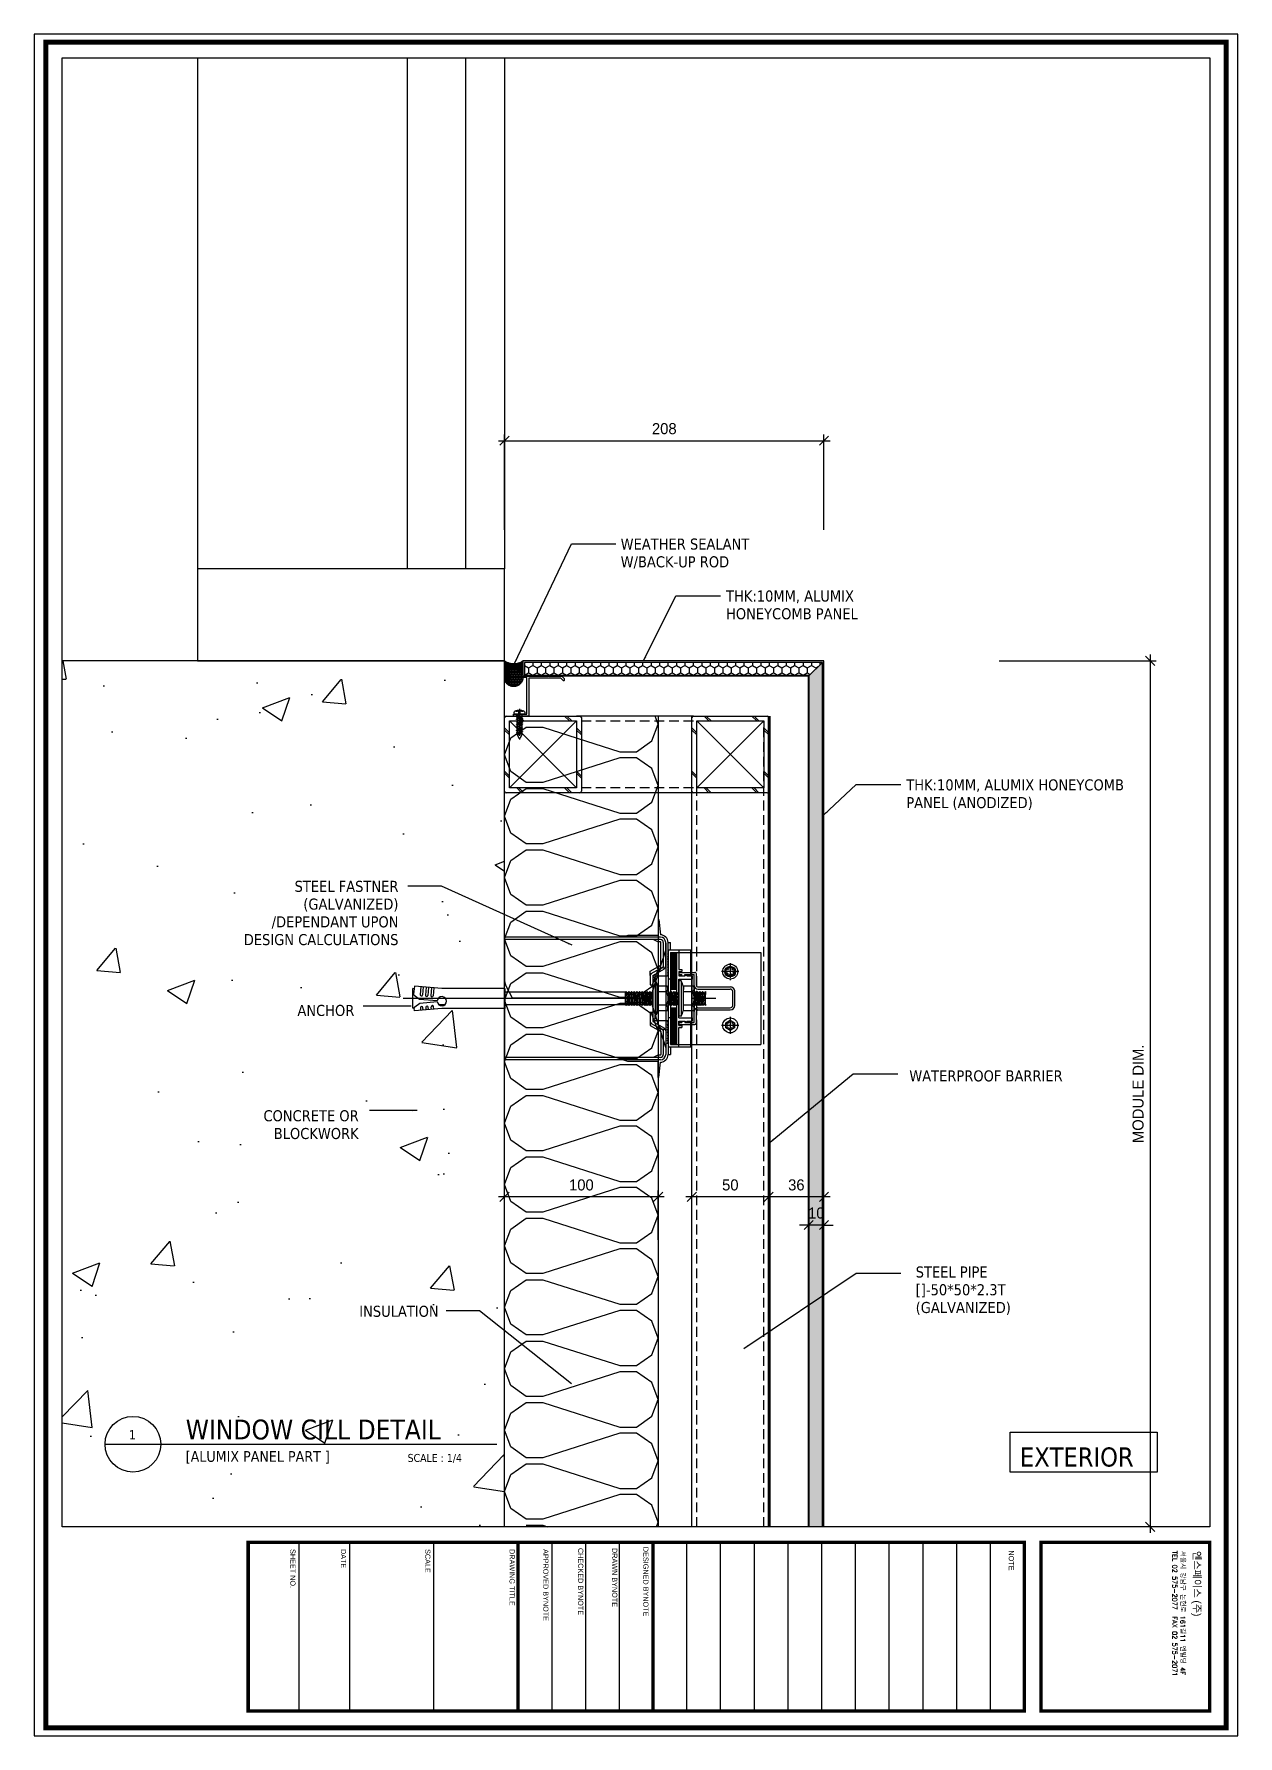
# Model space of a CAD drawing. Header units: millimetres. Extents: x 2352 to 12473, y 635 to 7997.
# Drawn here: x 2358 to 3142, y 3641 to 4750 of the extents above; entities that cross this region are included whole.
import ezdxf

# ---------------------------------------------------------------- set-up
doc = ezdxf.new("R2010")
doc.units = ezdxf.units.MM
for name, pattern in [('( Hidden )', [0.375, 0.25, -0.125]), ('CENTER', [2, 1.25, -0.25, 0.25, -0.25]), ('H', [15, 10, -5]), ('HIDDEN', [9.525, 6.35, -3.175])]:
    doc.linetypes.add(name, pattern=pattern)
doc.layers.get('Defpoints').update_dxf_attribs({"color": 187})
for name, color, linetype in [('01', 1, 'Continuous'), ('4', 4, 'Continuous'), ('5', 5, 'Continuous'), ('AA-ELEV-PCN6', 6, 'Continuous'), ('ACCY', 8, 'Continuous'), ('cen', 1, 'Continuous'), ('DIM', 7, 'Continuous'), ('fastener', 1, 'Continuous'), ('GM-SILI', 1, 'Continuous'), ('HATCH', 8, 'Continuous'), ('KD-ELE6', 8, 'Continuous'), ('nt', 34, 'Continuous'), ('PE', 9, 'Continuous'), ('REV01', 9, 'Continuous'), ('skin-mt', 7, 'Continuous'), ('ST_L PIPE', 2, 'Continuous'), ('SYM', 7, 'Continuous'), ('TE 07', 7, 'Continuous'), ('TEXT', 4, 'Continuous'), ('TITLE_TEXT', 7, 'Continuous'), ('Welding', 1, 'Continuous'), ('x-sec$0$A-CON', 2, 'Continuous'), ('x-sec$0$INS', 251, 'Continuous'), ('Xref_A동_02 Base Sec$0$CON', 2, 'Continuous'), ('Xref_A동_07 Sec-2$0$AA-DWXM-DOOR', 4, 'Continuous'), ('Xref_A동_07 Sec-2$0$AA-ELEV-PCN8', 8, 'Continuous'), ('몰드', 2, 'Continuous'), ('사출', 4, 'Continuous')]:
    doc.layers.add(name, color=color, linetype=linetype)
doc.layers.add('HIDDEN', color=1, linetype='HIDDEN', lineweight=9)
doc.styles.add('Expo M', font='Expo M.ttf')
doc.styles.add('HGTXT', font='romans.shx', dxfattribs={"bigfont": 'whgtxt.shx'})
doc.styles.get("Standard").update_dxf_attribs({"font": 'arial.ttf'})
doc.styles.add('알루이엔씨', font='Expo M.ttf')
doc.dimstyles.new('DS2', dxfattribs={"dimscale": 2, "dimtxt": 1.8, "dimasz": 1.5, "dimexe": 1, "dimexo": 1, "dimgap": 0.5, "dimtad": 1, "dimtoh": 1, "dimdec": 1, "dimzin": 1, "dimdsep": 46, "dimtxsty": 'Expo M', "dimcen": 2, "dimadec": 1, "dimazin": 0, "dimtfac": 1, "dimtdec": 4, "dimtix": 1, "dimtmove": 1, "dimatfit": 3, "dimfxl": 1, "dimtolj": 1, "dimtzin": 1, "dimarcsym": 0})
doc.dimstyles.new('알루이엔씨4', dxfattribs={"dimscale": 4, "dimtxt": 1.8, "dimasz": 1.5, "dimexe": 1, "dimexo": 1, "dimgap": 1, "dimtad": 1, "dimdec": 1, "dimdsep": 46, "dimtxsty": '알루이엔씨', "dimblk": 'OBLIQUE', "dimcen": 2, "dimdle": 1, "dimclrd": 7, "dimclre": 7, "dimclrt": 3, "dimadec": 1, "dimazin": 0, "dimtfac": 1, "dimtdec": 1, "dimtix": 1, "dimtmove": 2, "dimatfit": 3, "dimfxl": 1, "dimtvp": 1, "dimtolj": 1, "dimtzin": 0, "dimarcsym": 0})

msp = doc.modelspace()

# ---------------------------------------------------------------- texts
at = {"layer": 'TEXT', "char_height": 7.2, "line_spacing_factor": 0.963855}
for s, insert, width, attachment_point in [('\\pxql;{\\fTahoma|b0|i0|c129|p34;WEATHER SEALANT W/BACK-UP ROD}', (2841.98, 4401.38), 101.7894, 9), ('\\pxql;{\\fTahoma|b0|i0|c0|p34;T\\fTahoma|b0|i0|c129|p34;HK:10MM,\\fTahoma|b0|i0|c0|p34; \\fTahoma|b0|i0|c129|p34;ALUMIX\\fTahoma|b0|i0|c0|p34; \\fTahoma|b0|i0|c129|p34;\\PHONEYCOMB \\fTahoma|b0|i0|c0|p34;PANEL}', (2962.06, 4387.22), 153.244, 3), ('\\pxql;{\\fTahoma|b0|i0|c0|p34;THK:10MM, ALUMIX HONEYCOMB PANEL (ANODIZED)}', (3079.46, 4264.17), 153.244, 3), ('\\pxqr;{\\fTahoma|b0|i0|c0|p34;STEEL \\fTahoma|b0|i0|c129|p34;FASTNER\\fTahoma|b0|i0|c0|p34;\\P(GALVANIZED)\\fTahoma|b0|i0|c129|p34;\\P/DEPENDANT UPON DESIGN CALCULATIONS}', (2595.46, 4198.07), 115.6898, 3), ('\\pxqr;{\\fTahoma|b0|i0|c129|p34;ANCHOR}', (2464.94, 4109.89), 101.7894, 7), ('\\pxql;{\\fTahoma|b0|i0|c0|p34;WATERPROOF BARRIER}', (2928.19, 4074.58), 112.4594, 1), ('\\pxqr;{\\fTahoma|b0|i0|c129|p34;CONCRETE OR BLOCKWORK}', (2467.67, 4029.7), 101.8813, 7), ('\\pxql;{\\fTahoma|b0|i0|c0|p34;STEEL PIPE\\P[]-50*50*\\fTahoma|b0|i0|c129|p34;2\\fTahoma|b0|i0|c0|p34;.\\fTahoma|b0|i0|c129|p34;3\\fTahoma|b0|i0|c0|p34;T\\P(GALVANIZED)}', (3003.36, 3946.82), 71.0245, 3), ('\\pxqr;{\\fTahoma|b0|i0|c0|p34;INSULATION}', (2503.17, 3921.21), 118.4981, 1)]:
    msp.add_mtext(s, dxfattribs=dict(at, insert=insert, width=width, attachment_point=attachment_point))
at = {"layer": 'TEXT', "color": 2, "true_color": 0xffff00, "insert": (3000.2, 3816.21), "char_height": 12.48, "width": 90.2586, "attachment_point": 7, "line_spacing_factor": 0.963855}
msp.add_mtext('\\fTahoma;EXTERIOR', dxfattribs=at)
at = {"layer": 'TITLE_TEXT', "color": 3, "true_color": 0x00ff00, "attachment_point": 7, "line_spacing_factor": 0.963855}
for s, insert, char_height, width in [('\\fTahoma;1', (2419.95, 3834.16), 6, 8.9419), ('\\fTahoma;[ALUMIX PANEL PART ]', (2456.91, 3818.28), 7, 105.1355), ('\\fTahoma;SCALE : 1/4', (2601.42, 3818.82), 5.184, 42.074)]:
    msp.add_mtext(s, dxfattribs=dict(at, insert=insert, char_height=char_height, width=width))
at = {"layer": 'TITLE_TEXT', "color": 2, "true_color": 0xffff00, "insert": (2456.91, 3833.86), "char_height": 12.96, "width": 246.8667, "attachment_point": 7, "line_spacing_factor": 0.963855}
msp.add_mtext('{\\fTahoma|b0|i0|c129|p34;WINDOW CILL\\fTahoma|b0|i0|c0|p34; DETAIL}', dxfattribs=at)

# ---------------------------------------------------------------- blocks, each defined once
blk = doc.blocks.new('AL-TEMPLATE')
at = {"color": 9}
for p, q in [((2716.82, 1392.97), (2800.02, 1392.97)), ((2716.82, 1376.33), (2800.02, 1376.33)), ((2716.82, 1359.69), (2800.02, 1359.69)), ((2716.82, 1343.05), (2800.02, 1343.05)), ((2716.82, 1326.41), (2800.02, 1326.41)), ((2716.82, 1309.77), (2800.02, 1309.77)), ((2716.82, 1293.13), (2800.02, 1293.13)), ((2716.82, 1276.49), (2800.02, 1276.49)), ((2716.82, 1259.85), (2800.02, 1259.85)), ((2716.82, 1243.21), (2800.02, 1243.21)), ((2716.82, 1209.93), (2800.02, 1209.93)), ((2716.82, 1193.29), (2800.02, 1193.29)), ((2716.82, 1176.65), (2800.02, 1176.65)), ((2716.82, 1118.41), (2800.02, 1118.41)), ((2716.82, 1076.81), (2800.02, 1076.81)), ((2716.82, 1051.85), (2800.02, 1051.85))]:
    blk.add_line(p, q, dxfattribs=at)
for points, const_width in [([(1976.34, 1509.45), (2808.34, 1509.45), (2808.34, 927.05), (1976.34, 927.05)], 2.5), ([(2716.82, 1501.32), (2800.02, 1501.32), (2800.02, 1418.12), (2716.82, 1418.12)], 1.66), ([(2716.82, 1409.8), (2800.02, 1409.8), (2800.02, 1026.89), (2716.82, 1026.89)], 1.66)]:
    blk.add_lwpolyline(points, close=True, dxfattribs=dict(at, const_width=const_width))
at = {"color": 9, "const_width": 1.66}
for points in [[(2716.82, 1226.57), (2800.02, 1226.57)], [(2716.82, 1160.01), (2800.02, 1160.01)]]:
    blk.add_lwpolyline(points, dxfattribs=at)
at = {"layer": 'nt', "color": 254, "linetype": 'Continuous', "ltscale": 2}
blk.add_lwpolyline([(1972.34, 1515.25), (1972.34, 921.25), (2812.34, 921.25), (2812.34, 1515.25)], close=True, dxfattribs=at)
at = {"layer": 'TE 07'}
blk.add_lwpolyline([(1984.07, 1501.32), (2709.08, 1501.32), (2709.08, 935.18), (1984.07, 935.18)], close=True, dxfattribs=at)
at = {"color": 150, "insert": (2721.06, 1496.93), "char_height": 3.6698, "attachment_point": 1, "style": 'HGTXT'}
blk.add_mtext('{\\fExpo M|b0|i0|c129|p18;엔스페이스 (주)}', dxfattribs=at)
at = {"color": 7, "insert": (2720.94, 1489.17), "char_height": 2.3487, "attachment_point": 1, "style": 'HGTXT'}
blk.add_mtext('서울시 강남구 논현로 161길11 엔빌딩 4F\\PTEL 02 575-2077  FAX 02 575-2071', dxfattribs=at)
at = {"color": 9, "attachment_point": 1}
for s, insert, char_height, width in [('NOTE', (2720.76, 1404.73), 2.556, 438.9676), ('DESIGNED BYNOTE', (2719.01, 1224.39), 2.5559, 438.9676), ('DRAWN BYNOTE', (2719.56, 1209.04), 2.5559, 438.9676), ('CHECKED BYNOTE', (2719.56, 1192.25), 2.5559, 438.9676), ('APPROVED BYNOTE', (2720.1, 1175.04), 2.5559, 438.9676), ('DRAWING TITLE', (2720.1, 1158.4), 2.5559, 438.9675), ('SCALE', (2720.1, 1116.8), 2.556, 438.9675), ('{\\fﾱﾼﾸﾲ|b0|i0|c129|p49;DATE}', (2720.1, 1075.2), 2.5559, 438.9675), ('SHEET NO.', (2720.1, 1050.24), 2.556, 438.9675)]:
    blk.add_mtext(s, dxfattribs=dict(at, insert=insert, char_height=char_height, width=width))
blk = doc.blocks.new('VLTM')
at = {"color": 1, "linetype": 'CENTER'}
for p, q in [((54098.3, -70152.6, 0), (54109.5, -70152.6, 0)), ((54103.9, -70158.2, 0), (54103.9, -70147, 0))]:
    blk.add_line(p, q, dxfattribs=at)
at = {"layer": '5', "ltscale": 0.1, "elevation": 0}
blk.add_lwpolyline([(54101.1, -70151), (54103.9, -70149.3), (54106.7, -70151), (54106.7, -70154.2), (54103.9, -70155.9), (54101.1, -70154.2)], close=True, dxfattribs=at)
at = {"layer": '5', "ltscale": 0.1}
for radius in [4.88, 2.84]:
    blk.add_circle((54103.9, -70152.6, 0), radius, dxfattribs=at)
at = {"layer": '5', "linetype": 'H', "ltscale": 0.1}
blk.add_circle((54103.9, -70152.6, 0), 2.03, dxfattribs=at)
blk = doc.blocks.new('캡 평면')
at = {"layer": '사출'}
for p, q in [((15860.2, 6008), (15858.8, 6008)), ((15858.8, 6008), (15858.8, 5997.5)), ((15860.2, 6008), (15860.2, 6006)), ((15861.1, 6006), (15860.2, 6006)), ((15860.2, 6004), (15860.2, 5997.9)), ((15861.1, 6004), (15860.2, 6004)), ((15861.1, 6006), (15861.1, 6004)), ((15890.5, 6006), (15891.4, 6006)), ((15890.5, 6006), (15890.5, 6004)), ((15890.5, 6004), (15891.4, 6004)), ((15892.8, 6008), (15891.4, 6008)), ((15891.4, 6008), (15891.4, 6006)), ((15891.4, 6004), (15891.4, 5997.9)), ((15892.8, 6008), (15892.8, 5997.5)), ((15859.8, 5996.5), (15867.3, 5996.5)), ((15860.2, 5997.9), (15867.3, 5997.9)), ((15868.3, 5995.5), (15868.3, 5974.5)), ((15869.7, 5995.5), (15869.7, 5974.5)), ((15881.9, 5995.5), (15881.9, 5974.5)), ((15883.3, 5995.5), (15883.3, 5974.5)), ((15884.3, 5997.9), (15891.4, 5997.9)), ((15884.3, 5996.5), (15891.8, 5996.5)), ((15871.3, 5972.9), (15880.3, 5972.9)), ((15871.3, 5971.5), (15880.3, 5971.5))]:
    blk.add_line(p, q, dxfattribs=at)
for centre, radius, start, end in [((15859.8, 5997.5), 1, 180, 270), ((15867.3, 5995.5), 2.4, 0, 90), ((15867.3, 5995.5), 1, 0, 90), ((15884.3, 5995.5), 2.4, 90, 180), ((15884.3, 5995.5), 1, 90, 180), ((15891.8, 5997.5), 1, 270, 0), ((15871.3, 5974.5), 3, 180, 270), ((15871.3, 5974.5), 1.6, 180, 270), ((15880.3, 5974.5), 3, 270, 0), ((15880.3, 5974.5), 1.6, 270, 0)]:
    blk.add_arc(centre, radius, start, end, dxfattribs=at)
blk = doc.blocks.new('2wf32cv33f')
at = {"layer": '사출'}
for p, q in [((-2766.8, 1637.9), (-2765.8, 1641.3)), ((-2684.8, 1637.9), (-2685.8, 1641.3)), ((-2766.8, 1618.3), (-2766.8, 1637.9)), ((-2684.8, 1618.3), (-2684.8, 1637.9)), ((-2762.7, 1618.4), (-2764.2, 1621.4)), ((-2743.5, 1623.4), (-2747.4, 1616.4)), ((-2740.8, 1623.4), (-2743.5, 1623.4)), ((-2740.3, 1612.2), (-2740.3, 1621.8)), ((-2711.3, 1612.2), (-2711.3, 1621.8)), ((-2710.8, 1623.4), (-2708, 1623.4)), ((-2708, 1623.4), (-2704.2, 1616.4)), ((-2688.9, 1618.4), (-2687.4, 1621.4)), ((-2777.3, 1618.3), (-2777.3, 1617.8)), ((-2777.3, 1618.3), (-2766.8, 1618.3)), ((-2777.3, 1617.8), (-2767.3, 1616.8)), ((-2767.3, 1616.8), (-2767.3, 1616.8)), ((-2762.7, 1616.8), (-2762.7, 1618.4)), ((-2747.4, 1616.4), (-2762.3, 1616.4)), ((-2755.8, 1611.8), (-2762.3, 1611.8)), ((-2755.8, 1611.8), (-2755.7, 1611.7)), ((-2755.4, 1611.7), (-2755.1, 1612.2)), ((-2755.1, 1612.2), (-2755, 1612.2)), ((-2755, 1612.2), (-2754.7, 1611.7)), ((-2754.4, 1611.7), (-2754.1, 1612.2)), ((-2754.1, 1612.2), (-2754, 1612.2)), ((-2754, 1612.2), (-2753.7, 1611.7)), ((-2753.3, 1611.7), (-2753.1, 1612.2)), ((-2753.1, 1612.2), (-2752.9, 1612.2)), ((-2752.9, 1612.2), (-2752.7, 1611.7)), ((-2752.3, 1611.7), (-2752.1, 1612.2)), ((-2752.1, 1612.2), (-2751.9, 1612.2)), ((-2751.9, 1612.2), (-2751.7, 1611.7)), ((-2751.3, 1611.7), (-2751, 1612.2)), ((-2751, 1612.2), (-2750.9, 1612.2)), ((-2750.9, 1612.2), (-2750.6, 1611.7)), ((-2750.3, 1611.7), (-2750, 1612.2)), ((-2750, 1612.2), (-2749.9, 1612.2)), ((-2749.9, 1612.2), (-2749.6, 1611.7)), ((-2749.3, 1611.7), (-2749, 1612.2)), ((-2749, 1612.2), (-2748.8, 1612.2)), ((-2748.8, 1612.2), (-2748.6, 1611.7)), ((-2748.2, 1611.7), (-2748, 1612.2)), ((-2748, 1612.2), (-2747.8, 1612.2)), ((-2747.8, 1612.2), (-2747.6, 1611.7)), ((-2747.2, 1611.7), (-2747, 1612.2)), ((-2747, 1612.2), (-2746.8, 1612.2)), ((-2746.8, 1612.2), (-2746.5, 1611.7)), ((-2746.2, 1611.7), (-2745.9, 1612.2)), ((-2745.9, 1612.2), (-2745.8, 1612.2)), ((-2745.8, 1612.2), (-2745.5, 1611.7)), ((-2745.2, 1611.7), (-2744.9, 1612.2)), ((-2744.9, 1612.2), (-2744.8, 1612.2)), ((-2744.8, 1612.2), (-2744.5, 1611.7)), ((-2744.1, 1611.7), (-2743.9, 1612.2)), ((-2743.9, 1612.2), (-2743.7, 1612.2)), ((-2743.7, 1612.2), (-2743.5, 1611.7)), ((-2743.1, 1611.7), (-2742.9, 1612.2)), ((-2742.9, 1612.2), (-2742.7, 1612.2)), ((-2742.7, 1612.2), (-2742.5, 1611.7)), ((-2742.1, 1611.7), (-2741.8, 1612.2)), ((-2741.8, 1612.2), (-2741.7, 1612.2)), ((-2741.7, 1612.2), (-2741.5, 1611.8)), ((-2741.1, 1611.8), (-2740.9, 1612.2)), ((-2740.9, 1612.2), (-2740.3, 1612.2)), ((-2710.7, 1612.2), (-2711.3, 1612.2)), ((-2710.5, 1611.8), (-2710.7, 1612.2)), ((-2709.9, 1612.2), (-2710.1, 1611.8)), ((-2709.7, 1612.2), (-2709.9, 1612.2)), ((-2709.5, 1611.7), (-2709.7, 1612.2)), ((-2708.9, 1612.2), (-2709.1, 1611.7)), ((-2708.7, 1612.2), (-2708.9, 1612.2)), ((-2708.4, 1611.7), (-2708.7, 1612.2)), ((-2707.8, 1612.2), (-2708.1, 1611.7)), ((-2707.7, 1612.2), (-2707.8, 1612.2)), ((-2707.4, 1611.7), (-2707.7, 1612.2)), ((-2706.8, 1612.2), (-2707.1, 1611.7)), ((-2706.7, 1612.2), (-2706.8, 1612.2)), ((-2706.4, 1611.7), (-2706.7, 1612.2)), ((-2705.8, 1612.2), (-2706.1, 1611.7)), ((-2705.6, 1612.2), (-2705.8, 1612.2)), ((-2705.4, 1611.7), (-2705.6, 1612.2)), ((-2704.8, 1612.2), (-2705, 1611.7)), ((-2704.6, 1612.2), (-2704.8, 1612.2)), ((-2704.4, 1611.7), (-2704.6, 1612.2)), ((-2704.2, 1616.4), (-2689.3, 1616.4)), ((-2703.7, 1612.2), (-2704, 1611.7)), ((-2703.6, 1612.2), (-2703.7, 1612.2)), ((-2703.3, 1611.7), (-2703.6, 1612.2)), ((-2702.7, 1612.2), (-2703, 1611.7)), ((-2702.6, 1612.2), (-2702.7, 1612.2)), ((-2702.3, 1611.7), (-2702.6, 1612.2)), ((-2701.7, 1612.2), (-2702, 1611.7)), ((-2701.5, 1612.2), (-2701.7, 1612.2)), ((-2701.3, 1611.7), (-2701.5, 1612.2)), ((-2700.7, 1612.2), (-2700.9, 1611.7)), ((-2700.5, 1612.2), (-2700.7, 1612.2)), ((-2700.3, 1611.7), (-2700.5, 1612.2)), ((-2699.7, 1612.2), (-2699.9, 1611.7)), ((-2699.5, 1612.2), (-2699.7, 1612.2)), ((-2699.2, 1611.7), (-2699.5, 1612.2)), ((-2698.6, 1612.2), (-2698.9, 1611.7)), ((-2698.5, 1612.2), (-2698.6, 1612.2)), ((-2698.2, 1611.7), (-2698.5, 1612.2)), ((-2697.6, 1612.2), (-2697.9, 1611.7)), ((-2697.5, 1612.2), (-2697.6, 1612.2)), ((-2697.2, 1611.7), (-2697.5, 1612.2)), ((-2696.6, 1612.2), (-2696.9, 1611.7)), ((-2696.4, 1612.2), (-2696.6, 1612.2)), ((-2696.2, 1611.7), (-2696.4, 1612.2)), ((-2695.8, 1611.8), (-2689.3, 1611.8)), ((-2695.8, 1611.8), (-2695.8, 1611.7)), ((-2688.9, 1616.8), (-2688.9, 1618.4)), ((-2674.3, 1618.3), (-2684.8, 1618.3)), ((-2674.3, 1617.8), (-2684.3, 1616.8)), ((-2684.3, 1616.8), (-2684.3, 1616.8)), ((-2674.3, 1618.3), (-2674.3, 1617.8))]:
    blk.add_line(p, q, dxfattribs=at)
for centre, radius, start, end in [((-2762.3, 1616.8), 5, 180, 270), ((-2762.3, 1616.8), 0.4, 180, 270), ((-2689.3, 1616.8), 5, 270, 0), ((-2689.3, 1616.8), 0.4, 270, 0)]:
    blk.add_arc(centre, radius, start, end, dxfattribs=at)
at = {"layer": '사출', "extrusion": (0, 0, -1)}
for centre in [(2755.6, 1611.8), (2754.5, 1611.8), (2753.5, 1611.8), (2752.5, 1611.8), (2751.5, 1611.8), (2750.5, 1611.8), (2749.4, 1611.8), (2748.4, 1611.8), (2747.4, 1611.8), (2746.4, 1611.8), (2745.3, 1611.8), (2744.3, 1611.8), (2743.3, 1611.8), (2742.3, 1611.8), (2741.3, 1611.9), (2710.3, 1611.9), (2709.3, 1611.8), (2708.3, 1611.8), (2707.2, 1611.8), (2706.2, 1611.8), (2705.2, 1611.8), (2704.2, 1611.8), (2703.2, 1611.8), (2702.1, 1611.8), (2701.1, 1611.8), (2700.1, 1611.8), (2699.1, 1611.8), (2698, 1611.8), (2697, 1611.8), (2696, 1611.8)]:
    blk.add_arc(centre, 0.2, 210, 330, dxfattribs=at)
blk = doc.blocks.new('옵티마 원통 평면')
at = {"layer": '5'}
for p, q in [((11312.1, 5179.5), (11296.8, 5179.5)), ((11297.3, 5179.5), (11369.3, 5179.5)), ((11301.3, 5179.5), (11329.7, 5170.4)), ((11313.3, 5179.5), (11353.3, 5179.5)), ((11313.3, 5178), (11313.3, 5179.5)), ((11318.3, 5171), (11313.9, 5178.6)), ((11365.3, 5179.5), (11336.8, 5170.4)), ((11348.3, 5171), (11352.7, 5178.6)), ((11353.3, 5178), (11353.3, 5179.5)), ((11354.4, 5179.5), (11369.8, 5179.5)), ((11293.3, 5176), (11293.3, 5074.6)), ((11293.3, 5175.5), (11293.3, 5074.6)), ((11294.9, 5176), (11294.9, 5074.6)), ((11296.8, 5177.9), (11312.6, 5177.9)), ((11317.1, 5170), (11312.6, 5177.9)), ((11315.4, 5175.1), (11333.3, 5169.4)), ((11318.3, 5171), (11324.3, 5171)), ((11318.3, 5169.4), (11324.3, 5169.4)), ((11324.3, 5169.4), (11324.3, 5171)), ((11351.2, 5175.1), (11333.3, 5169.4)), ((11342.3, 5171), (11348.3, 5171)), ((11342.3, 5169.4), (11342.3, 5171)), ((11342.3, 5169.4), (11348.3, 5169.4)), ((11349.5, 5170), (11354, 5177.9)), ((11354, 5177.9), (11369.8, 5177.9)), ((11371.7, 5176), (11371.7, 5074.6)), ((11373.3, 5176), (11373.3, 5074.6)), ((11373.3, 5175.5), (11373.3, 5074.6)), ((11333.2, 5165.7), (11333.2, 5079.6)), ((11333.3, 5165.7), (11333.3, 5074.6)), ((11333.2, 5079.6), (11324.3, 5075.1)), ((11293.3, 5074.6), (11322, 5074.6)), ((11293.3, 5074.6), (11294.9, 5074.6)), ((11333.3, 5074.6), (11373.3, 5074.6)), ((11371.7, 5074.6), (11373.3, 5074.6)), ((11371.7, 5074.6), (11373.3, 5074.6))]:
    blk.add_line(p, q, dxfattribs=at)
for centre, radius, start, end in [((11296.8, 5176), 3.5, 90, 180), ((11312.1, 5177.5), 2, 30.4632, 90), ((11354.4, 5177.5), 2, 90, 149.5368), ((11369.8, 5176), 3.5, 0, 90), ((11296.8, 5176), 1.9, 90, 180), ((11316.3, 5178), 3, 180, 252.2553), ((11318.3, 5171), 1.6, 219.8029, 270), ((11328.2, 5165.7), 5, 0, 72.2553), ((11338.3, 5165.7), 5, 107.7447, 180), ((11348.3, 5171), 1.6, 270, 318.9757), ((11350.3, 5178), 3, 287.7447, 0), ((11369.8, 5176), 1.9, 0, 90), ((11322, 5079.6), 5, 270, 296.5651)]:
    blk.add_arc(centre, radius, start, end, dxfattribs=at)
at = {"rotation": 180.0000000000182}
blk.add_blockref('2wf32cv33f', (8607.5, 6792.8), dxfattribs=at)
blk = doc.blocks.new('코니컬 2차')
at = {"layer": '01', "color": 5}
for p, q in [((-1.6, -11.5), (-1.6, 11.5)), ((-1.6, 11.5), (0, 11.5)), ((0, -11.5), (0, 11.5)), ((-10, -6.5), (-10, 6.5)), ((-9.5, 8), (-3, 8)), ((-9, 4.3), (-3, 4.3)), ((-3, 8), (-3, -8)), ((-9.5, -8), (-3, -8)), ((-9, -4.3), (-3, -4.3)), ((-3, -8), (-3, -5.9)), ((-1.6, -11.5), (0, -11.5))]:
    blk.add_line(p, q, dxfattribs=at)
for centre, radius, start, end in [((14.2, 3.2), 17.8, 152.132, 164.2652), ((-7.3, 6.4), 2.7, 144.4572, 231.0699), ((-0.3, 0), 9.75, 153.8162, 206.1838), ((-7.3, -6.4), 2.7, 128.9301, 215.5428), ((14.2, -3.2), 17.8, 195.7348, 207.868)]:
    blk.add_arc(centre, radius, start, end, dxfattribs=at)
blk = doc.blocks.new('코니컬 1차')
at = {"layer": '01', "color": 5}
for p, q in [((-2.1, 12.5), (-2.1, 10.9)), ((-1.6, 13.5), (0, 13.5)), ((-1.6, 13.5), (-1.6, 10.9)), ((-1.6, -13.5), (-1.6, 13.5)), ((-1.6, 13), (-1.6, 13)), ((0, -13.5), (0, 13.5)), ((-10, -6.5), (-10, 6.5)), ((-9.5, 8), (-3, 8)), ((-9, 4.3), (-3, 4.3)), ((-3, 8), (-3, -8)), ((-1.6, 10.9), (-1.6, 10.9)), ((-9.5, -8), (-3, -8)), ((-9, -4.3), (-3, -4.3)), ((-2.1, -12.5), (-2.1, -10.9)), ((-1.6, -10.9), (-1.6, -13.5)), ((-1.6, -13.5), (0, -13.5))]:
    blk.add_line(p, q, dxfattribs=at)
for centre, radius, start, end in [((-1.6, 12.5), 0.5, 90, 180), ((-7.3, 6.4), 2.7, 144.4572, 231.0699), ((-0.3, 0), 9.75, 153.8162, 206.1838), ((-2.7, 9), 0.5, 156.8766, 248.8215), ((4.1, 6.1), 7.87, 142.2401, 156.8766), ((4.1, 6.1), 7.37, 142.2401, 165.1102), ((-2.1, 10.9), 0.5, 322.2401, 0), ((-7.3, -6.4), 2.7, 128.9301, 215.5428), ((-2.7, -9), 0.5, 111.1785, 203.1234), ((4.1, -6.1), 7.87, 203.1234, 217.7599), ((4.1, -6.1), 7.37, 194.8898, 217.7599), ((-2.1, -10.9), 0.5, 0, 37.7599), ((-1.6, -12.5), 0.5, 180, 270)]:
    blk.add_arc(centre, radius, start, end, dxfattribs=at)
blk = doc.blocks.new('*U142')
at = {"layer": '01', "color": 5}
for p, q in [((6.8, 4.3, 0), (6.9, 4.6, 0)), ((7.7, -3.4, 0), (6.9, 4.6, 0)), ((6.9, 4.6, 0), (7.9, 3.4, 0)), ((7.9, 3.4, 0), (8.7, 4.6, 0)), ((8.7, -4.6, 0), (7.9, 3.4, 0)), ((9.4, -3.4, 0), (8.7, 4.6, 0)), ((8.7, 4.6, 0), (9.7, 3.4, 0)), ((9.7, 3.4, 0), (10.4, 4.6, 0)), ((10.4, -4.6, 0), (9.7, 3.4, 0)), ((11.1, -3.4, 0), (10.4, 4.6, 0)), ((10.4, 4.6, 0), (11.4, 3.4, 0)), ((11.4, 3.4, 0), (12.1, 4.6, 0)), ((12.1, -4.6, 0), (11.4, 3.4, 0)), ((12.8, -3.4, 0), (12.1, 4.6, 0)), ((12.1, 4.6, 0), (13.1, 3.4, 0)), ((13.1, 3.4, 0), (13.8, 4.6, 0)), ((13.8, -4.6, 0), (13.1, 3.4, 0)), ((14.2, 0.2, 0), (13.8, 4.6, 0)), ((13.8, 4.6, 0), (14.2, 4.1, 0)), ((24.2, 4.4, 0), (25.1, 3.4, 0)), ((24.8, -3.4, 0), (24.2, 3.5, 0)), ((25.1, 3.4, 0), (25.8, 4.6, 0)), ((25.8, -4.6, 0), (25.1, 3.4, 0)), ((26.5, -3.4, 0), (25.8, 4.6, 0)), ((25.8, 4.6, 0), (26.8, 3.4, 0)), ((26.8, 3.4, 0), (27.5, 4.6, 0)), ((27.5, -4.6, 0), (26.8, 3.4, 0)), ((28.2, -3.4, 0), (27.5, 4.6, 0)), ((27.5, 4.6, 0), (28.5, 3.4, 0)), ((28.5, 3.4, 0), (29.2, 4.6, 0)), ((29.2, -4.6, 0), (28.5, 3.4, 0)), ((30, -3.4, 0), (29.2, 4.6, 0)), ((29.2, 4.6, 0), (30.2, 3.4, 0)), ((30.2, 3.4, 0), (31, 4.6, 0)), ((31, -4.6, 0), (30.2, 3.4, 0)), ((31.2, 1.9, 0), (31, 4.6, 0)), ((31, 4.6, 0), (31.2, 4.3, 0)), ((41.2, 4.5, 0), (41.3, 4.6, 0)), ((42, -3.4, 0), (41.3, 4.6, 0)), ((41.3, 4.6, 0), (42.3, 3.4, 0)), ((42.3, 3.4, 0), (43, 4.6, 0)), ((43, -4.6, 0), (42.3, 3.4, 0)), ((43.7, -3.4, 0), (43, 4.6, 0)), ((43, 4.6, 0), (44, 3.4, 0)), ((44, 3.4, 0), (44.7, 4.6, 0)), ((44.7, -4.6, 0), (44, 3.4, 0)), ((44, 3.4, 0), (44, 3.4, 0)), ((45.4, -3.4, 0), (44.7, 4.6, 0)), ((44.7, 4.6, 0), (45.7, 3.4, 0)), ((45.7, 3.4, 0), (46.4, 4.6, 0)), ((46.4, -4.6, 0), (45.7, 3.4, 0)), ((47.1, -3.4, 0), (46.4, 4.6, 0)), ((46.4, 4.6, 0), (47.4, 3.4, 0)), ((47.4, 3.4, 0), (48.1, 4.6, 0)), ((48.1, -4.6, 0), (47.4, 3.4, 0)), ((48.8, -3.4, 0), (48.1, 4.6, 0)), ((48.1, 4.6, 0), (49.1, 3.4, 0)), ((49.1, 3.4, 0), (49.8, 4.6, 0)), ((49.8, -4.6, 0), (49.1, 3.4, 0)), ((50.5, -3.4, 0), (49.8, 4.6, 0)), ((49.8, 4.6, 0), (50.8, 3.4, 0)), ((50.8, 3.4, 0), (51.5, 4.6, 0)), ((51.5, -4.6, 0), (50.8, 3.4, 0)), ((52.3, -3.4, 0), (51.5, 4.6, 0)), ((51.5, 4.6, 0), (52.6, 3.4, 0)), ((52.6, 3.4, 0), (53.3, 4.6, 0)), ((53.3, -4.6, 0), (52.6, 3.4, 0)), ((54, -3.4, 0), (53.3, 4.6, 0)), ((53.3, 4.6, 0), (54.3, 3.4, 0)), ((54.3, 3.4, 0), (55, 4.6, 0)), ((55, -4.6, 0), (54.3, 3.4, 0)), ((55.7, -3.4, 0), (55, 4.6, 0)), ((55, 4.6, 0), (56, 3.4, 0)), ((56, 3.4, 0), (56.7, 4.6, 0)), ((56.7, -4.6, 0), (56, 3.4, 0)), ((57.4, -3.4, 0), (56.7, 4.6, 0)), ((56.7, 4.6, 0), (57.7, 3.4, 0)), ((57.7, 3.4, 0), (58.4, 4.6, 0)), ((58.4, -4.6, 0), (57.7, 3.4, 0)), ((58.8, 0.6, 0), (58.4, 4.6, 0)), ((58.4, 4.6, 0), (58.8, 4.1, 0)), ((58.8, 4.1), (137.5, 4.1)), ((137.5, 6.5), (178.5, 6.5)), ((137.5, -6.5), (137.5, 6.5)), ((178.5, 6.5), (196.4, 8)), ((192.8, 3), (181.5, 2)), ((181.5, 1.6), (193.1, 0.6)), ((183.7, 6.9), (183.9, 5.3)), ((185.2, 7.1), (185.4, 5.4)), ((187.2, 7.2), (187.4, 5.6)), ((188.7, 7.4), (188.8, 5.7)), ((190.7, 7.5), (190.8, 5.9)), ((192.2, 7.7), (192.3, 6)), ((196.2, 5.5), (192.8, 3)), ((193.1, 0.6), (196.5, -1.9)), ((196.4, 8), (196.6, 6.4)), ((196.6, 6.2), (197.5, 6.4)), ((197.5, 6.4), (197.5, -6.4)), ((6.9, -4.6, 0), (6.8, -2.6, 0)), ((6.8, -4.3, 0), (6.9, -4.6, 0)), ((6.9, -4.6, 0), (7.7, -3.4, 0)), ((7.7, -3.4, 0), (8.7, -4.6, 0)), ((8.7, -4.6, 0), (9.4, -3.4, 0)), ((9.4, -3.4, 0), (10.4, -4.6, 0)), ((10.4, -4.6, 0), (11.1, -3.4, 0)), ((11.1, -3.4, 0), (12.1, -4.6, 0)), ((12.1, -4.6, 0), (12.8, -3.4, 0)), ((12.8, -3.4, 0), (13.8, -4.6, 0)), ((13.8, -4.6, 0), (14.2, -3.9, 0)), ((15.5, -4.6, 0), (15.7, -4.3, 0)), ((24.2, -4.4, 0), (24.8, -3.4, 0)), ((24.8, -3.4, 0), (25.8, -4.6, 0)), ((25.8, -4.6, 0), (26.5, -3.4, 0)), ((26.5, -3.4, 0), (27.5, -4.6, 0)), ((27.5, -4.6, 0), (28.2, -3.4, 0)), ((28.2, -3.4, 0), (29.2, -4.6, 0)), ((29.2, -4.6, 0), (30, -3.4, 0)), ((30, -3.4, 0), (31, -4.6, 0)), ((31, -4.6, 0), (31.2, -4.2, 0)), ((41.3, -4.6, 0), (41.2, -3.9, 0)), ((41.2, -4.5, 0), (41.3, -4.6, 0)), ((41.3, -4.6, 0), (42, -3.4, 0)), ((42, -3.4, 0), (43, -4.6, 0)), ((43, -4.6, 0), (43.7, -3.4, 0)), ((43.7, -3.4, 0), (44.7, -4.6, 0)), ((44.7, -4.6, 0), (45.4, -3.4, 0)), ((45.4, -3.4, 0), (46.4, -4.6, 0)), ((46.4, -4.6, 0), (47.1, -3.4, 0)), ((47.1, -3.4, 0), (48.1, -4.6, 0)), ((48.1, -4.6, 0), (48.8, -3.4, 0)), ((48.8, -3.4, 0), (49.8, -4.6, 0)), ((49.8, -4.6, 0), (50.5, -3.4, 0)), ((50.5, -3.4, 0), (51.5, -4.6, 0)), ((51.5, -4.6, 0), (52.3, -3.4, 0)), ((52.3, -3.4, 0), (53.3, -4.6, 0)), ((53.3, -4.6, 0), (54, -3.4, 0)), ((54, -3.4, 0), (55, -4.6, 0)), ((55, -4.6, 0), (55.7, -3.4, 0)), ((55.7, -3.4, 0), (56.7, -4.6, 0)), ((56.7, -4.6, 0), (57.4, -3.4, 0)), ((57.4, -3.4, 0), (58.4, -4.6, 0)), ((58.4, -4.6, 0), (58.8, -4, 0)), ((58.8, -4.1), (137.5, -4.1)), ((137.5, -6.5), (178.5, -6.5)), ((178.5, -6.5), (196.4, -8)), ((183.7, -6.9), (184.2, -1.7)), ((185.2, -7.1), (185.7, -1.8)), ((187.2, -7.2), (187.7, -2)), ((188.7, -7.4), (189.2, -2.1)), ((190.7, -7.5), (191.1, -2.3)), ((192.2, -7.7), (192.6, -2.4)), ((196.4, -8), (196.9, -2.8)), ((196.6, -6.2), (197.5, -6.4))]:
    blk.add_line(p, q, dxfattribs=at)
for centre, radius, start, end in [((178.5, 1.8), 3, 4.5208, 355.7247), ((184.6, 5.4), 0.75, 184.8409, 4.8409), ((188.1, 5.7), 0.75, 184.8409, 4.8409), ((191.6, 6), 0.75, 184.8409, 4.8409), ((195.6, 6.3), 1, 306.8463, 4.8409), ((184.9, -1.8), 0.75, 355.1591, 175.1591), ((188.4, -2.1), 0.75, 355.1591, 175.1591), ((191.9, -2.4), 0.75, 355.1591, 175.1591), ((195.9, -2.7), 1, 355.1591, 53.1537)]:
    blk.add_arc(centre, radius, start, end, dxfattribs=at)
at = {"layer": '5'}
for p, q in [((6.8, 4.3), (6.8, -4.3)), ((58.8, 4.1), (58.8, -4.1)), ((176.6, 4.1), (180.4, 4.1))]:
    blk.add_line(p, q, dxfattribs=at)
at = {"layer": 'cen'}
for p, q in [((0, 0), (15.7, 0)), ((25.7, 0), (31.2, 0)), ((41.2, 0), (203.7, 0))]:
    blk.add_line(p, q, dxfattribs=at)
at = {"layer": '5'}
for name, p in [('코니컬 2차', (24.2, 0)), ('코니컬 1차', (41.2, 0))]:
    blk.add_blockref(name, p, dxfattribs=at)
blk = doc.blocks.new('AS-01')
at = {"layer": '5', "linetype": '( Hidden )'}
h = blk.add_hatch(dxfattribs=at)
h.set_pattern_fill('ANSI31', color=256, scale=5, angle=90)
h.set_pattern_definition([(135, (-82582.7958, 97720.2831), (-0.4419417382, -0.4419417382), [])])
h.paths.add_polyline_path([(111.8, 30), (107.8, 30), (107.8, 6), (111.8, 6)])
h.paths.add_polyline_path([(111.8, -6), (107.8, -6), (107.8, -30), (111.8, -30)])
at = {"layer": '5', "linetype": 'Continuous'}
for p, q in [((107.8, 30), (166.8, 30)), ((166.8, 30), (166.8, -30)), ((107.8, -30), (166.8, -30))]:
    blk.add_line(p, q, dxfattribs=at)
at = {"layer": '5', "linetype": '( Hidden )'}
for p, q in [((107.8, 30), (107.8, -30)), ((111.8, 30), (111.8, -30)), ((107.8, 6), (111.8, 6)), ((107.8, -6), (111.8, -6))]:
    blk.add_line(p, q, dxfattribs=at)
at = {"layer": '5'}
blk.add_circle((146.8, 17.5), 3.5, dxfattribs=at)
at = {"layer": '사출'}
for p, q in [((106.3, 31.5), (106.3, 36.5)), ((106.3, 36.5), (107.8, 36.5)), ((107.8, 31.5), (107.8, 36.5)), ((113.3, 31.5), (113.3, 18.9)), ((107.8, 12.5), (106.3, 12.5)), ((113.3, 18.9), (115.3, 18.9)), ((113.3, 17.6), (113.3, 14.7)), ((113.3, 17.6), (115.3, 17.6)), ((113.3, 14.7), (117.5, 14.7)), ((113.3, 12.5), (122, 12.5)), ((113.3, -12.5), (113.3, 12.5)), ((115.3, 18.9), (115.3, 17.6)), ((117.5, 15.2), (118.5, 15.2)), ((117.5, 14.7), (117.5, 15.2)), ((118.5, 14.7), (118.5, 15.2)), ((118.5, 14.7), (122, 14.7)), ((122, 14.7), (122, 12.5)), ((122, -12.5), (122, 12.5)), ((107.8, -12.5), (106.3, -12.5)), ((113.3, -12.5), (122, -12.5)), ((113.3, -14.7), (117.5, -14.7)), ((113.3, -17.6), (113.3, -14.7)), ((113.3, -17.6), (115.3, -17.6)), ((113.3, -18.9), (115.3, -18.9)), ((113.3, -31.5), (113.3, -18.9)), ((115.3, -17.6), (115.3, -18.9)), ((117.5, -14.7), (117.5, -15.2)), ((117.5, -15.2), (118.5, -15.2)), ((118.5, -14.7), (122, -14.7)), ((118.5, -14.7), (118.5, -15.2)), ((122, -12.5), (122, -14.7)), ((106.3, -31.5), (106.3, -36.5)), ((107.8, -31.5), (107.8, -36.5)), ((106.3, -36.5), (107.8, -36.5))]:
    blk.add_line(p, q, dxfattribs=at)
blk.add_lwpolyline([(121.1, 14.7), (121.1, 31.5), (106.3, 31.5), (106.3, -31.5), (121.1, -31.5), (121.1, -14.7)], dxfattribs=at)
at = {"rotation": 180}
for name, p in [('VLTM', (54250.7, -70135.1, 0)), ('*U142', (137.5, 0)), ('VLTM', (54250.7, -70170.1, 0))]:
    blk.add_blockref(name, p, dxfattribs=at)
at = {"layer": '5', "rotation": 89.99999999999999}
blk.add_blockref('캡 평면', (6121.3, -15875.8), dxfattribs=at)
at = {"layer": 'HIDDEN', "rotation": 269.9999999999907}
blk.add_blockref('옵티마 원통 평면', (-5074.7, 11333.3), dxfattribs=at)
blk = doc.blocks.new('A$C5B8479A7')
at = {"layer": 'HATCH'}
for p, q in [((-58.5, -29.7), (-14.9, 13.9)), ((-58.5, 13.9), (-14.9, -29.7))]:
    blk.add_line(p, q, dxfattribs=at)
at = {"layer": 'ST_L PIPE'}
for p, q in [((-61.7, -31.9), (-61.7, 16.1)), ((-60.7, 17.1), (-12.7, 17.1)), ((-11.7, 16.1), (-11.7, -31.9)), ((-12.7, -32.9), (-60.7, -32.9))]:
    blk.add_line(p, q, dxfattribs=at)
at = {"layer": 'ST_L PIPE', "color": 1}
for p, q in [((-52.2, 13.9), (-49, 17.1)), ((-50.8, 13.9), (-47.6, 17.1)), ((-24, 13.9), (-20.8, 17.1)), ((-22.6, 13.9), (-19.4, 17.1)), ((-61.7, 6), (-58.5, 9.2)), ((-61.7, 4.6), (-58.5, 7.8)), ((-61.7, -25.2), (-58.5, -22)), ((-61.7, -26.6), (-58.5, -23.4)), ((-52.2, -32.9), (-49, -29.7)), ((-50.8, -32.9), (-47.6, -29.7)), ((-24, -32.9), (-20.8, -29.7)), ((-22.6, -32.9), (-19.4, -29.7))]:
    blk.add_line(p, q, dxfattribs=at)
at = {"layer": 'ST_L PIPE'}
blk.add_lwpolyline([(-14.9, -29.7), (-58.5, -29.7), (-58.5, 13.9), (-14.9, 13.9)], close=True, dxfattribs=at)
for centre, start, end in [((-60.7, 16.1), 90, 180), ((-12.7, 16.1), 0, 90), ((-60.7, -31.9), 180, 270), ((-12.7, -31.9), 270, 0)]:
    blk.add_arc(centre, 1, start, end, dxfattribs=at)
at = {"layer": 'Welding'}
for p, q in [((-14.9, 6), (-11.7, 9.2)), ((-14.9, 4.6), (-11.7, 7.8)), ((-14.9, -25.2), (-11.7, -22)), ((-14.9, -26.6), (-11.7, -23.4))]:
    blk.add_line(p, q, dxfattribs=at)
blk = doc.blocks.new('A$C64E5457E')
at = {"layer": 'ACCY', "color": 1, "linetype": 'Continuous'}
for p, q in [((0, 17.8), (0, 16.8)), ((0, 16.8), (7, 16.8)), ((1.5, 15.3), (2, 15.5)), ((1.5, 15.3), (5.5, 14.7)), ((1.5, 15.2), (2, 15)), ((1.5, 15.2), (5.4, 14.6)), ((1.5, 14.1), (2, 14.3)), ((1.5, 14.1), (5.5, 13.4)), ((1.5, 14), (2, 13.8)), ((1.5, 14), (5.4, 13.3)), ((1.5, 12.9), (2, 13)), ((1.5, 12.9), (5.5, 12.2)), ((1.5, 12.7), (2, 12.6)), ((1.5, 12.7), (5.4, 12.1)), ((1.5, 11.6), (2, 11.8)), ((1.5, 11.6), (5.5, 11)), ((1.5, 11.5), (5.4, 10.9)), ((1.5, 11.5), (2, 11.3)), ((2, 16.8), (2, 15.5)), ((2, 15.5), (5, 14.9)), ((2, 15), (2, 14.3)), ((2, 15), (5, 14.4)), ((2, 14.3), (5, 13.7)), ((2, 13.8), (2, 13)), ((2, 13.8), (5, 13.2)), ((2, 13), (5, 12.4)), ((2, 12.6), (2, 11.8)), ((2, 12.6), (5, 11.9)), ((2, 11.8), (5, 11.2)), ((2, 11.3), (2, 10.6)), ((2, 11.3), (5, 10.7)), ((3.4, 16.2), (5, 16.1)), ((3.4, 16.2), (5.5, 15.9)), ((3.4, 16.1), (5, 15.6)), ((3.4, 16.1), (5.4, 15.8)), ((5, 16.8), (5, 16.1)), ((5.5, 15.9), (5, 16.1)), ((5.5, 15.8), (5, 15.6)), ((5, 15.6), (5, 14.9)), ((5.5, 14.7), (5, 14.9)), ((5.5, 14.6), (5, 14.4)), ((5, 14.4), (5, 13.7)), ((5.5, 13.5), (5, 13.7)), ((5.5, 13.4), (5, 13.2)), ((5, 13.2), (5, 12.4)), ((5.5, 12.2), (5, 12.4)), ((5.5, 12.1), (5, 11.9)), ((5, 11.9), (5, 11.2)), ((5.5, 11), (5, 11.2)), ((7, 16.8), (7, 17.8)), ((1.5, 10.4), (2, 10.6)), ((1.5, 10.4), (5.5, 9.7)), ((1.5, 10.3), (2, 10.1)), ((1.5, 10.3), (5.4, 9.6)), ((1.5, 9.2), (2, 9.4)), ((1.5, 9.2), (5.5, 8.5)), ((1.5, 9), (2, 8.9)), ((1.5, 9), (5.4, 8.4)), ((1.5, 7.9), (2, 8.1)), ((1.5, 7.9), (5.5, 7.3)), ((1.5, 7.8), (2, 7.6)), ((1.5, 7.8), (5.4, 7.2)), ((1.5, 6.7), (2, 6.9)), ((1.5, 6.7), (5.5, 6)), ((1.5, 6.6), (2, 6.4)), ((1.5, 6.6), (5.4, 5.9)), ((1.5, 5.5), (2, 5.7)), ((1.5, 5.5), (5.5, 4.8)), ((1.5, 5.3), (2, 5.2)), ((1.5, 5.3), (5.4, 4.7)), ((1.5, 4.2), (2, 4.4)), ((1.5, 4.2), (5, 3.6)), ((1.5, 4.1), (2, 3.9)), ((1.5, 4.1), (4.8, 3.6)), ((2, 10.6), (5, 10)), ((2, 10.1), (2, 9.4)), ((2, 10.1), (5, 9.5)), ((2, 9.4), (5, 8.7)), ((2, 8.9), (2, 8.1)), ((2, 8.9), (5, 8.2)), ((2, 8.1), (5, 7.5)), ((2, 7.6), (2, 6.9)), ((2, 7.6), (5, 7)), ((2, 6.9), (5, 6.3)), ((2, 6.4), (2, 5.7)), ((2, 6.4), (5, 5.8)), ((2, 5.7), (5, 5)), ((2, 5.2), (2, 4.4)), ((2, 5.2), (5, 4.5)), ((2, 4.4), (5, 3.8)), ((2, 3.9), (2, 3.4)), ((2, 3.9), (3.5, 3.6)), ((2, 3.4), (3.1, 1)), ((5, 3.6), (3.5, 3.6)), ((5, 3.4), (3.9, 1)), ((5.5, 10.9), (5, 10.7)), ((5, 10.7), (5, 10)), ((5.5, 9.8), (5, 10)), ((5.5, 9.7), (5, 9.5)), ((5, 9.5), (5, 8.7)), ((5.5, 8.5), (5, 8.7)), ((5.5, 8.4), (5, 8.2)), ((5, 8.2), (5, 7.5)), ((5.5, 7.3), (5, 7.5)), ((5.5, 7.2), (5, 7)), ((5, 7), (5, 6.3)), ((5.5, 6.1), (5, 6.3)), ((5.5, 6), (5, 5.8)), ((5, 5.8), (5, 5)), ((5.5, 4.8), (5, 5)), ((5.5, 4.7), (5, 4.5)), ((5, 4.5), (5, 3.4))]:
    blk.add_line(p, q, dxfattribs=at)
at = {"layer": 'ACCY', "color": 1, "linetype": 'CENTER', "ltscale": 10}
blk.add_line((3.5, 20.2), (3.5, 0), dxfattribs=at)
at = {"layer": 'ACCY', "color": 1, "linetype": 'Continuous'}
blk.add_lwpolyline([(6, 19), (5.8, 18.8), (5.6, 18.7), (5.3, 18.7), (5, 18.8), (4.8, 18.8), (4.5, 18.9), (4.3, 18.9), (4.2, 18.9), (4.1, 18.9), (4, 18.8), (4, 18.6), (4, 18.4), (4, 18.2), (4, 18), (4, 17.8), (4, 17.6), (3.9, 17.5), (3.8, 17.4), (3.6, 17.3), (3.5, 17.3), (3.4, 17.3), (3.2, 17.4), (3.1, 17.5), (3, 17.6), (3, 17.8), (3, 18), (3, 18.2), (3, 18.4), (3, 18.6), (3, 18.8), (2.9, 18.9), (2.8, 18.9), (2.7, 18.9), (2.5, 18.9), (2.2, 18.8), (2, 18.8), (1.7, 18.7), (1.4, 18.7), (1.2, 18.8), (1, 19)], dxfattribs=at)
for centre, radius, start, end in [((1.3, 17.8), 1.3, 105.5886, 179.9767), ((3.5, 10), 9.36, 74.205, 105.795), ((1.6, 15.3), 0.0925, 150.0753, 220.1339), ((1.6, 14), 0.0925, 150.0753, 220.1339), ((1.6, 12.8), 0.0925, 150.0753, 220.1339), ((1.6, 11.6), 0.0925, 150.0753, 220.1339), ((3.5, 16.2), 0.0602, 110.6851, 229.2729), ((5.4, 15.9), 0.0925, 330.0753, 40.1339), ((5.4, 14.6), 0.0925, 330.0753, 40.1339), ((5.4, 13.4), 0.0925, 330.0753, 40.1339), ((5.4, 12.2), 0.0925, 330.0753, 40.1339), ((5.7, 17.8), 1.3, 0.0233, 74.4114), ((1.6, 10.3), 0.0925, 150.0753, 220.1339), ((1.6, 9.1), 0.0925, 150.0753, 220.1339), ((1.6, 7.9), 0.0925, 150.0753, 220.1339), ((1.6, 6.6), 0.0925, 150.0753, 220.1339), ((1.6, 5.4), 0.0925, 150.0753, 220.1339), ((1.6, 4.2), 0.0925, 150.0753, 220.1339), ((3.5, 1.3), 0.46, 215.1627, 324.8373), ((5.4, 10.9), 0.0925, 330.0753, 40.1339), ((5.4, 9.7), 0.0925, 330.0753, 40.1339), ((5.4, 8.5), 0.0925, 330.0753, 40.1339), ((5.4, 7.2), 0.0925, 330.0753, 40.1339), ((5.4, 6), 0.0925, 330.0753, 40.1339), ((5.4, 4.8), 0.0925, 330.0753, 40.1339)]:
    blk.add_arc(centre, radius, start, end, dxfattribs=at)
blk = doc.blocks.new('h-caulk-mold')
at = {"layer": '몰드', "color": 7}
for p, q in [((22737.3, 4912.6), (22736.9, 4912.6)), ((22737.7, 4910.1), (22737.7, 4912.2)), ((22761.6, 4918.6), (22761.6, 4915.2)), ((22761.6, 4915.2), (22761.9, 4914.9)), ((22761.9, 4914.9), (22761.6, 4914.6)), ((22761.6, 4914.6), (22761.6, 4910.1)), ((22761.6, 4910.1), (22737.7, 4910.1))]:
    blk.add_line(p, q, dxfattribs=at)
blk.add_lwpolyline([(22736.9, 4912.6), (22736.9, 4887.3), (22738.3, 4885.9, 0.198912), (22738.4, 4885.8), (22739.5, 4885.8, 0.198912), (22739.7, 4885.9), (22739.8, 4886, 0.414214), (22739.8, 4886.2), (22738.2, 4887.9), (22738.2, 4895.5), (22737.9, 4895.8), (22738.2, 4896.1), (22738.2, 4908.8), (22762.7, 4908.8, 0.356394), (22762.9, 4909.1), (22762.9, 4918.6, 0.414214), (22762.6, 4918.8), (22761.8, 4918.8, 0.414214), (22761.6, 4918.6)], format="xyb", dxfattribs=at)
blk.add_arc((22737.3, 4912.2), 0.4, 360, 90, dxfattribs=at)
blk = doc.blocks.new('_Oblique')
at = {"color": 0, "linetype": 'ByBlock', "lineweight": -2}
blk.add_line((-0.5, -0.5), (0.5, 0.5), dxfattribs=at)
blk = doc.blocks.new('*D172')
at = {"layer": 'Defpoints', "color": 0, "transparency": 16777216}
for p in [(2664.6, 3992.2), (2664.6, 3960.2), (2764.6, 3960.2)]:
    blk.add_point(p, dxfattribs=at)
at = {"layer": 'DIM', "color": 7, "lineweight": -2, "transparency": 16777216}
for p, q in [((2768.6, 3992.2), (2660.6, 3992.2)), ((2664.6, 3964.2), (2664.6, 3996.2)), ((2764.6, 3964.2), (2764.6, 3996.2))]:
    blk.add_line(p, q, dxfattribs=at)
at = {"layer": 'DIM', "color": 7, "lineweight": -2, "transparency": 16777216, "xscale": 6, "yscale": 6, "zscale": 6, "rotation": 180}
blk.add_blockref('_Oblique', (2664.6, 3992.2), dxfattribs=at)
at = {"layer": 'DIM', "color": 7, "lineweight": -2, "transparency": 16777216, "xscale": 6, "yscale": 6, "zscale": 6}
blk.add_blockref('_Oblique', (2764.6, 3992.2), dxfattribs=at)
at = {"layer": 'DIM', "color": 3, "transparency": 16777216, "insert": (2714.6, 3999.9), "char_height": 7.2, "attachment_point": 5, "style": '알루이엔씨'}
blk.add_mtext('\\A1;100', dxfattribs=at)
blk = doc.blocks.new('*D173')
at = {"layer": 'Defpoints', "color": 0, "transparency": 16777216}
for p in [(2836.6, 3992.2), (2836.6, 3960.2), (2872.6, 3960.2)]:
    blk.add_point(p, dxfattribs=at)
at = {"layer": 'DIM', "color": 7, "lineweight": -2, "transparency": 16777216}
for p, q in [((2876.6, 3992.2), (2832.6, 3992.2)), ((2836.6, 3964.2), (2836.6, 3996.2)), ((2872.6, 3964.2), (2872.6, 3996.2))]:
    blk.add_line(p, q, dxfattribs=at)
at = {"layer": 'DIM', "color": 7, "lineweight": -2, "transparency": 16777216, "xscale": 6, "yscale": 6, "zscale": 6, "rotation": 180}
blk.add_blockref('_Oblique', (2836.6, 3992.2), dxfattribs=at)
at = {"layer": 'DIM', "color": 7, "lineweight": -2, "transparency": 16777216, "xscale": 6, "yscale": 6, "zscale": 6}
blk.add_blockref('_Oblique', (2872.6, 3992.2), dxfattribs=at)
at = {"layer": 'DIM', "color": 3, "transparency": 16777216, "insert": (2854.6, 3999.9), "char_height": 7.2, "attachment_point": 5, "style": '알루이엔씨'}
blk.add_mtext('\\A1;36', dxfattribs=at)
blk = doc.blocks.new('*D174')
at = {"layer": 'Defpoints', "color": 0, "transparency": 16777216}
for p in [(2862.6, 3973.8), (2862.6, 3960.2), (2872.6, 3960.2)]:
    blk.add_point(p, dxfattribs=at)
at = {"layer": 'DIM', "color": 7, "lineweight": -2, "transparency": 16777216}
for p, q in [((2862.6, 3973.8), (2856.6, 3973.8)), ((2862.6, 3964.2), (2862.6, 3977.8)), ((2872.6, 3973.8), (2862.6, 3973.8)), ((2872.6, 3964.2), (2872.6, 3977.8)), ((2872.6, 3973.8), (2878.6, 3973.8))]:
    blk.add_line(p, q, dxfattribs=at)
at = {"layer": 'DIM', "color": 7, "lineweight": -2, "transparency": 16777216, "xscale": 6, "yscale": 6, "zscale": 6}
blk.add_blockref('_Oblique', (2862.6, 3973.8), dxfattribs=at)
at = {"layer": 'DIM', "color": 7, "lineweight": -2, "transparency": 16777216, "xscale": 6, "yscale": 6, "zscale": 6, "rotation": 180}
blk.add_blockref('_Oblique', (2872.6, 3973.8), dxfattribs=at)
at = {"layer": 'DIM', "color": 3, "transparency": 16777216, "insert": (2867.6, 3981.6), "char_height": 7.2, "attachment_point": 5, "style": '알루이엔씨'}
blk.add_mtext('\\A1;10', dxfattribs=at)
blk = doc.blocks.new('*D175')
at = {"layer": 'Defpoints', "color": 0, "transparency": 16777216}
for p in [(2872.6, 4484.8), (2664.6, 4422.8), (2872.6, 4422.8)]:
    blk.add_point(p, dxfattribs=at)
at = {"layer": 'DIM', "color": 7, "lineweight": -2, "transparency": 16777216}
for p, q in [((2660.6, 4484.8), (2876.6, 4484.8)), ((2664.6, 4426.8), (2664.6, 4488.8)), ((2872.6, 4426.8), (2872.6, 4488.8))]:
    blk.add_line(p, q, dxfattribs=at)
at = {"layer": 'DIM', "color": 7, "lineweight": -2, "transparency": 16777216, "xscale": 6, "yscale": 6, "zscale": 6, "rotation": 180}
blk.add_blockref('_Oblique', (2664.6, 4484.8), dxfattribs=at)
at = {"layer": 'DIM', "color": 7, "lineweight": -2, "transparency": 16777216, "xscale": 6, "yscale": 6, "zscale": 6}
blk.add_blockref('_Oblique', (2872.6, 4484.8), dxfattribs=at)
at = {"layer": 'DIM', "color": 3, "transparency": 16777216, "insert": (2768.6, 4492.6), "char_height": 7.2, "attachment_point": 5, "style": '알루이엔씨'}
blk.add_mtext('\\A1;208', dxfattribs=at)
blk = doc.blocks.new('*D176')
at = {"layer": 'Defpoints', "color": 0, "transparency": 16777216}
for p in [(2786.6, 3992.2), (2786.6, 3960.2), (2836.6, 3960.2)]:
    blk.add_point(p, dxfattribs=at)
at = {"layer": 'DIM', "color": 7, "lineweight": -2, "transparency": 16777216}
for p, q in [((2840.6, 3992.2), (2782.6, 3992.2)), ((2786.6, 3964.2), (2786.6, 3996.2)), ((2836.6, 3964.2), (2836.6, 3996.2))]:
    blk.add_line(p, q, dxfattribs=at)
at = {"layer": 'DIM', "color": 7, "lineweight": -2, "transparency": 16777216, "xscale": 6, "yscale": 6, "zscale": 6, "rotation": 180}
blk.add_blockref('_Oblique', (2786.6, 3992.2), dxfattribs=at)
at = {"layer": 'DIM', "color": 7, "lineweight": -2, "transparency": 16777216, "xscale": 6, "yscale": 6, "zscale": 6}
blk.add_blockref('_Oblique', (2836.6, 3992.2), dxfattribs=at)
at = {"layer": 'DIM', "color": 3, "transparency": 16777216, "insert": (2811.6, 3999.9), "char_height": 7.2, "attachment_point": 5, "style": '알루이엔씨'}
blk.add_mtext('\\A1;50', dxfattribs=at)
blk = doc.blocks.new('*D177')
at = {"layer": 'Defpoints', "color": 0, "transparency": 16777216}
for p in [(2982.6, 4341.4), (3046.6, 3777.2), (3085, 3777.2)]:
    blk.add_point(p, dxfattribs=at)
at = {"layer": 'DIM', "color": 7, "lineweight": -2, "transparency": 16777216}
for p, q in [((2986.6, 4341.4), (3089, 4341.4)), ((3085, 4345.4), (3085, 3773.2))]:
    blk.add_line(p, q, dxfattribs=at)
at = {"layer": 'DIM', "color": 7, "lineweight": -2, "transparency": 16777216, "xscale": 6, "yscale": 6, "zscale": 6}
for p, rotation in [((3085, 4341.4), 90), ((3085, 3777.2), 270)]:
    blk.add_blockref('_Oblique', p, dxfattribs=dict(at, rotation=rotation))
at = {"layer": 'DIM', "color": 3, "transparency": 16777216, "insert": (3077.2, 4059.3), "char_height": 7.2, "attachment_point": 5, "rotation": 90, "style": '알루이엔씨'}
blk.add_mtext('\\A1;MODULE DIM.', dxfattribs=at)

# ---------------------------------------------------------------- dimensions: what is measured, and where the dimension line sits
at = {"layer": 'DIM'}
for base, p1, p2, picture, middle in [((2872.56, 4484.8), (2664.56, 4422.78), (2872.56, 4422.78), '*D175', (2768.56, 4492.59)), ((2664.56, 3992.15), (2764.56, 3960.2), (2664.56, 3960.2), '*D172', (2714.56, 3999.93)), ((2786.56, 3992.15), (2836.56, 3960.2), (2786.56, 3960.2), '*D176', (2811.56, 3999.93)), ((2836.56, 3992.15), (2872.56, 3960.2), (2836.56, 3960.2), '*D173', (2854.56, 3999.93)), ((2862.56, 3973.84), (2872.56, 3960.2), (2862.56, 3960.2), '*D174', (2867.56, 3981.62))]:
    dim = msp.add_linear_dim(base=base, p1=p1, p2=p2, angle=180, dimstyle='알루이엔씨4', dxfattribs=at)
    dim.commit()
    dim.dimension.update_dxf_attribs({"geometry": picture, "text_midpoint": middle})
dim = msp.add_linear_dim(base=(3085.01, 3777.23), p1=(2982.59, 4341.38), p2=(3046.58, 3777.23), angle=270, text='MODULE DIM.', dimstyle='알루이엔씨4', override={"dimse2": 1}, dxfattribs=at)
dim.commit()
dim.dimension.update_dxf_attribs({"geometry": '*D177', "text_midpoint": (3077.23, 4059.31)})

# ---------------------------------------------------------------- hatches: boundary and pattern name
at = {"layer": 'GM-SILI', "linetype": 'Continuous'}
h = msp.add_hatch(dxfattribs=at)
h.set_pattern_fill('ANSI37', color=252, scale=0.179992, angle=90, style=0)
h.set_pattern_definition([(135, (-1090745.43457, 668574.57494), (-0.40409280275, -0.40409280275), []), (225, (-1090745.43457, 668574.57494), (0.40409280275, -0.40409280275), [])])
edge = h.paths.add_edge_path()
edge.add_line((2676.56, 4333.98), (2676.56, 4330.56))
edge.add_arc((2670.56, 4330.56), 6, 359.95167, 540)
edge.add_line((2664.56, 4330.56), (2664.56, 4341.38))
edge.add_arc((2670.56, 4350.65), 11.04, 237.06673, 302.93327)
edge.add_line((2676.56, 4341.38), (2676.56, 4333.98))
at = {"layer": 'GM-SILI'}
h = msp.add_hatch(dxfattribs=at)
h.set_pattern_fill('HONEY', color=252, scale=0.179992, style=0)
h.set_pattern_definition([(360, (730282.7813, 1097502.79306), (0.85721028317, 0.49491058558), [0.5714735221, -1.1429470442]), (120, (730282.7813, 1097502.79306), (-0.8572102813, 0.49491058882), [0.5714735221, -1.1429470442]), (60, (730282.7813, 1097502.79306), (1.87e-09, 0.9898211744), [-1.1429470442, 0.5714735221])])
edge = h.paths.add_edge_path()
edge.add_arc((2670.56, 4330.56), 6, 0, 360, ccw=False)
at = {"layer": 'KD-ELE6'}
h = msp.add_hatch(dxfattribs=at)
h.set_pattern_fill('HONEY', color=73, angle=270)
h.set_pattern_definition([(270, (1924.09, 3465.171), (2.74963, -4.7625), [3.175, -6.35]), (30, (1924.09, 3465.171), (2.749631, 4.7624994), [3.175, -6.35]), (330, (1924.09, 3465.171), (5.499261, -6e-07), [-6.35, 3.175])])
h.paths.add_polyline_path([(2677.56, 4331.88), (2677.56, 4340.38), (2871.56, 4340.38), (2863.06, 4331.88)])
h = msp.add_hatch(dxfattribs=at)
h.set_pattern_fill('HONEY', color=73, angle=180)
h.set_pattern_definition([(180, (1996.35, 5016.2366), (-4.7625, -2.74963), [3.175, -6.35]), (300, (1996.35, 5016.2366), (4.7624994, -2.749631), [3.175, -6.35]), (240, (1996.35, 5016.2366), (-6e-07, -5.499261), [-6.35, 3.175])])
h.paths.add_polyline_path([(2863.06, 4331.88), (2871.56, 4340.38), (2871.56, 3777.23), (2863.06, 3777.23)])
at = {"layer": 'SYM', "true_color": 0x636466}
h = msp.add_hatch(dxfattribs=at)
h.set_pattern_fill('AR-CONC', color=251)
h.set_pattern_definition([(50, (120450.8, 16180.1), (182.18467, -15.93909), [19.05, -209.55]), (355, (120450.8, 16180.1), (-35.24342, 191.05685), [15.24, -167.64058]), (100.45144, (120465.99, 16178.77), (146.94125, 175.11775), [16.19, -178.09024]), (46.1842, (120450.8, 16230.9), (271.07904, -42.04233), [28.575, -314.325]), (96.63556, (120473.4, 16227.4), (237.40413, 247.4261), [24.285, -267.1356]), (351.18415, (120450.8, 16230.9), (237.40413, 247.4261), [22.85997, -251.4597]), (21, (120476.2, 16218.2), (151.6144, -102.2652), [19.05, -209.55]), (326, (120476.2, 16218.2), (61.80203, 184.18797), [15.24, -167.64]), (71.45144, (120488.84, 16209.67), (213.41642, 81.92277), [16.19, -178.08994]), (37.5, (120450.803, 16180.095), (3.088603, 84.55504), [0, -165.608, 0, -170.18, 0, -168.275]), (7.5, (120450.8, 16180.095), (66.81966, 100.180575), [0, -97.028, 0, -161.798, 0, -64.135]), (327.5, (120394.16, 16180.095), (135.590595, -5.728744), [0, -63.5, 0, -198.12, 0, -262.89]), (317.5, (120368.76, 16180.1), (148.12918, 25.42649), [0, -82.55, 0, -131.572, 0, -186.69])])
h.paths.add_polyline_path([(2664.56, 4341.38), (2376.53, 4341.38), (2376.53, 3777.23), (2664.56, 3777.23)])

# ---------------------------------------------------------------- linework, layer by layer
at = {"linetype": 'Continuous'}
msp.add_line((2404.41, 3830.98), (2659.56, 3830.98), dxfattribs=at)
msp.add_circle((2422.55, 3830.98), 18.14, dxfattribs=at)
at = {"layer": 'fastener', "color": 240, "linetype": 'Continuous', "ltscale": 3, "true_color": 0xed1f24}
for p, q in [((2837.06, 3777.23), (2837.06, 4305.38)), ((2837.56, 3777.23), (2837.56, 4305.38))]:
    msp.add_line(p, q, dxfattribs=at)
at = {"layer": 'GM-SILI', "color": 1}
msp.add_circle((2670.56, 4330.56, 0), 6, dxfattribs=at)
msp.add_arc((2670.56, 4350.65), 11.04, 237.06673, 302.93327, dxfattribs=at)
at = {"layer": 'PE', "color": 4}
for p, q in [((2664.56, 4341.38), (2598.94, 4341.38)), ((2872.56, 4341.38), (2676.56, 4341.38)), ((2871.56, 4340.38), (2677.56, 4340.38)), ((2871.56, 3777.23), (2871.56, 4340.38)), ((2872.56, 3777.23), (2872.56, 4341.38))]:
    msp.add_line(p, q, dxfattribs=at)
at = {"layer": 'PE', "color": 9}
for p, q in [((2862.56, 4331.38), (2871.56, 4340.38)), ((2862.56, 4331.38), (2676.51, 4331.38)), ((2863.06, 4331.88), (2677.56, 4331.88)), ((2862.56, 4331.38), (2862.56, 3777.23)), ((2862.56, 3777.23), (2862.56, 4331.38)), ((2863.06, 3777.23), (2863.06, 4331.88))]:
    msp.add_line(p, q, dxfattribs=at)
at = {"layer": 'PE', "color": 4}
for points in [[(2676.56, 4341.38), (2676.56, 4331.38)], [(2677.56, 4340.38), (2677.56, 4331.38)]]:
    msp.add_lwpolyline(points, dxfattribs=at)
at = {"layer": 'ST_L PIPE', "color": 8, "linetype": 'HIDDEN', "true_color": 0x808080}
for p, q in [((2787.56, 4302.18), (2711.36, 4302.18)), ((2789.76, 3777.23), (2789.76, 4302.18)), ((2833.36, 3777.23), (2833.36, 4302.18)), ((2787.56, 4258.58), (2711.36, 4258.58))]:
    msp.add_line(p, q, dxfattribs=at)
at = {"layer": 'ST_L PIPE'}
msp.add_line((2836.56, 3777.23), (2836.56, 4305.38), dxfattribs=at)
at = {"layer": 'TEXT', "color": 0}
msp.add_lwpolyline([(2993.87, 3838.87), (3089.62, 3838.87), (3089.62, 3812.88), (2993.87, 3812.88)], close=True, dxfattribs=at)
at = {"layer": 'x-sec$0$A-CON', "linetype": 'Continuous'}
for p, q in [((2787.56, 4305.38), (2711.36, 4305.38)), ((2786.56, 3777.23), (2786.56, 4305.38)), ((2787.56, 4255.38), (2711.36, 4255.38))]:
    msp.add_line(p, q, dxfattribs=at)
at = {"layer": 'x-sec$0$INS'}
msp.add_line((2764.56, 4305.38), (2764.56, 3777.23), dxfattribs=at)
at = {"layer": 'x-sec$0$INS', "lineweight": -2}
for points in [[(2678.56, 4098.2), (2689.56, 4098.2), (2739.56, 4082.2), (2750.56, 4082.2), (2760.56, 4089.2), (2764.56, 4100.2), (2760.56, 4111.2), (2750.56, 4118.2), (2739.56, 4118.2), (2689.56, 4102.2), (2678.56, 4102.2), (2668.56, 4109.2), (2664.56, 4120.2), (2668.56, 4131.2), (2678.56, 4138.2), (2689.56, 4138.2), (2739.56, 4122.2), (2750.56, 4122.2), (2760.56, 4129.2), (2764.56, 4140.2), (2760.56, 4151.2), (2750.56, 4158.2), (2739.56, 4158.2), (2689.56, 4142.2), (2678.56, 4142.2), (2668.56, 4149.2), (2664.56, 4160.2), (2668.56, 4171.2), (2678.56, 4178.2), (2689.56, 4178.2), (2739.56, 4162.2), (2750.56, 4162.2), (2760.56, 4169.2), (2764.56, 4180.2), (2760.56, 4191.2), (2750.56, 4198.2), (2739.56, 4198.2), (2689.56, 4182.2), (2678.56, 4182.2), (2668.56, 4189.2), (2664.56, 4200.2), (2668.56, 4211.2), (2678.56, 4218.2), (2689.56, 4218.2), (2739.56, 4202.2), (2750.56, 4202.2), (2760.56, 4209.2), (2764.56, 4220.2), (2760.56, 4231.2), (2750.56, 4238.2), (2739.56, 4238.2), (2689.56, 4222.2), (2678.56, 4222.2), (2668.56, 4229.2), (2664.56, 4240.2), (2668.56, 4251.2), (2678.56, 4258.2), (2689.56, 4258.2), (2739.56, 4242.2), (2750.56, 4242.2), (2760.56, 4249.2), (2764.56, 4260.2), (2760.56, 4271.2), (2750.56, 4278.2), (2739.56, 4278.2), (2689.56, 4262.2), (2678.56, 4262.2), (2668.56, 4269.2), (2664.56, 4280.2), (2668.56, 4291.2), (2678.56, 4298.2), (2689.56, 4298.2), (2739.56, 4282.2), (2750.56, 4282.2), (2760.56, 4289.2), (2764.56, 4300.2), (2762.68, 4305.38)], [(2678.56, 3898.2), (2689.56, 3898.2), (2739.56, 3882.2), (2750.56, 3882.2), (2760.56, 3889.2), (2764.56, 3900.2), (2760.56, 3911.2), (2750.56, 3918.2), (2739.56, 3918.2), (2689.56, 3902.2), (2678.56, 3902.2), (2668.56, 3909.2), (2664.56, 3920.2), (2668.56, 3931.2), (2678.56, 3938.2), (2689.56, 3938.2), (2739.56, 3922.2), (2750.56, 3922.2), (2760.56, 3929.2), (2764.56, 3940.2), (2760.56, 3951.2), (2750.56, 3958.2), (2739.56, 3958.2), (2689.56, 3942.2), (2678.56, 3942.2), (2668.56, 3949.2), (2664.56, 3960.2), (2668.56, 3971.2), (2678.56, 3978.2), (2689.56, 3978.2), (2739.56, 3962.2), (2750.56, 3962.2), (2760.56, 3969.2), (2764.56, 3980.2), (2760.56, 3991.2), (2750.56, 3998.2), (2739.56, 3998.2), (2689.56, 3982.2), (2678.56, 3982.2), (2668.56, 3989.2), (2664.56, 4000.2), (2668.56, 4011.2), (2678.56, 4018.2), (2689.56, 4018.2), (2739.56, 4002.2), (2750.56, 4002.2), (2760.56, 4009.2), (2764.56, 4020.2), (2760.56, 4031.2), (2750.56, 4038.2), (2739.56, 4038.2), (2689.56, 4022.2), (2678.56, 4022.2), (2668.56, 4029.2), (2664.56, 4040.2), (2668.56, 4051.2), (2678.56, 4058.2), (2689.56, 4058.2), (2739.56, 4042.2), (2750.56, 4042.2), (2760.56, 4049.2), (2764.56, 4060.2), (2760.56, 4071.2), (2750.56, 4078.2), (2739.56, 4078.2), (2689.56, 4062.2), (2678.56, 4062.2), (2668.56, 4069.2), (2664.56, 4080.2), (2668.56, 4091.2), (2678.56, 4098.2), (2689.56, 4098.2), (2739.56, 4082.2), (2750.56, 4082.2), (2760.56, 4089.2), (2764.56, 4100.2), (2762.68, 4105.38)], [(2763.48, 3777.23), (2764.56, 3780.2), (2760.56, 3791.2), (2750.56, 3798.2), (2739.56, 3798.2), (2689.56, 3782.2), (2678.56, 3782.2), (2668.56, 3789.2), (2664.56, 3800.2), (2668.56, 3811.2), (2678.56, 3818.2), (2689.56, 3818.2), (2739.56, 3802.2), (2750.56, 3802.2), (2760.56, 3809.2), (2764.56, 3820.2), (2760.56, 3831.2), (2750.56, 3838.2), (2739.56, 3838.2), (2689.56, 3822.2), (2678.56, 3822.2), (2668.56, 3829.2), (2664.56, 3840.2), (2668.56, 3851.2), (2678.56, 3858.2), (2689.56, 3858.2), (2739.56, 3842.2), (2750.56, 3842.2), (2760.56, 3849.2), (2764.56, 3860.2), (2760.56, 3871.2), (2750.56, 3878.2), (2739.56, 3878.2), (2689.56, 3862.2), (2678.56, 3862.2), (2668.56, 3869.2), (2664.56, 3880.2), (2668.56, 3891.2), (2678.56, 3898.2), (2689.56, 3898.2), (2739.56, 3882.2), (2750.56, 3882.2), (2760.56, 3889.2), (2764.56, 3900.2), (2760.56, 3911.2), (2750.56, 3918.2), (2739.56, 3918.2), (2689.56, 3902.2), (2678.56, 3902.2), (2668.56, 3909.2), (2664.56, 3920.2), (2668.56, 3931.2), (2678.56, 3938.2), (2689.56, 3938.2), (2739.56, 3922.2), (2750.56, 3922.2), (2760.56, 3929.2), (2764.56, 3940.2), (2760.56, 3951.2), (2750.56, 3958.2), (2739.56, 3958.2), (2689.56, 3942.2), (2678.56, 3942.2), (2668.56, 3949.2), (2664.56, 3960.2), (2668.56, 3971.2), (2678.56, 3978.2), (2689.56, 3978.2), (2739.56, 3962.2), (2750.56, 3962.2), (2760.56, 3969.2), (2764.56, 3980.2), (2762.68, 3985.38)], [(2678.56, 3778.2), (2689.56, 3778.2), (2692.58, 3777.23)]]:
    msp.add_lwpolyline(points, dxfattribs=at)
at = {"layer": 'Xref_A동_02 Base Sec$0$CON'}
for p, q in [((2365.79, 4341.38), (2364.56, 4341.38)), ((2664.56, 4341.38), (2376.53, 4341.38)), ((2664.56, 3777.23), (2664.56, 4341.38))]:
    msp.add_line(p, q, dxfattribs=at)
at = {"layer": 'Xref_A동_07 Sec-2$0$AA-DWXM-DOOR'}
for p, q in [((2601.06, 4734.24), (2601.06, 4401.38)), ((2639.16, 4734.24), (2639.16, 4401.38))]:
    msp.add_line(p, q, dxfattribs=at)
msp.add_lwpolyline([(2464.56, 4341.38), (2664.56, 4341.38), (2664.56, 4401.38), (2464.56, 4401.38)], close=True, dxfattribs=at)
at = {"layer": 'Xref_A동_07 Sec-2$0$AA-ELEV-PCN8'}
for p, q in [((2464.56, 4734.24), (2464.56, 4401.38)), ((2664.56, 4734.24), (2664.56, 4401.38))]:
    msp.add_line(p, q, dxfattribs=at)

# ---------------------------------------------------------------- block references
at = {"rotation": 90.00000000000001}
for p in [(2681.68, 4317.11), (2803.68, 4317.11)]:
    msp.add_blockref('A$C5B8479A7', p, dxfattribs=at)
msp.add_blockref('AS-01', (2664.74, 4121.4))
at = {"layer": '4', "xscale": 1.32, "yscale": 1.32, "zscale": 1.32, "rotation": 270}
msp.add_blockref('AL-TEMPLATE', (1142.09, 7353.22), dxfattribs=at)
at = {"layer": 'AA-ELEV-PCN6', "xscale": -1, "rotation": 90}
msp.add_blockref('h-caulk-mold', (7589.19, 27068.24), dxfattribs=at)
at = {"layer": 'skin-mt', "color": 6, "xscale": -1}
msp.add_blockref('A$C64E5457E', (2677.74, 4289.89), dxfattribs=at)

msp.set_redraw_order([(e.dxf.handle, doc.entitydb.next_handle()) for e in msp.query("TEXT MTEXT ATTDEF DIMENSION ARC_DIMENSION")])  # texts and dimensions are drawn at this point

# ---------------------------------------------------------------- leaders
at = {"layer": 'REV01'}
for points in [[(2671.1, 4339.62), (2708.14, 4417.6), (2737.13, 4417.6)], [(2755.16, 4341.38), (2776.21, 4383.76), (2805.2, 4383.76)], [(2872.56, 4240.99), (2893.6, 4260.71), (2922.59, 4260.71)], [(2708.64, 4156.07), (2623.42, 4194.68), (2601.61, 4194.68)], [(2603.66, 4116.47), (2594.35, 4116.47), (2572.54, 4116.47)], [(2837.56, 4027.85), (2891.62, 4072.38), (2920.61, 4072.38)], [(2607.67, 4048.44), (2598.35, 4048.44), (2576.55, 4048.44)], [(2820.48, 3893.39), (2893.6, 3942.52), (2922.59, 3942.52)], [(2708.22, 3870.35), (2648.34, 3917.98), (2626.53, 3917.98)]]:
    msp.add_leader(points, dimstyle='DS2', override={"dimgap": 0.5, "dimtad": 0}, dxfattribs=at)

doc.saveas('drawing.dxf')
